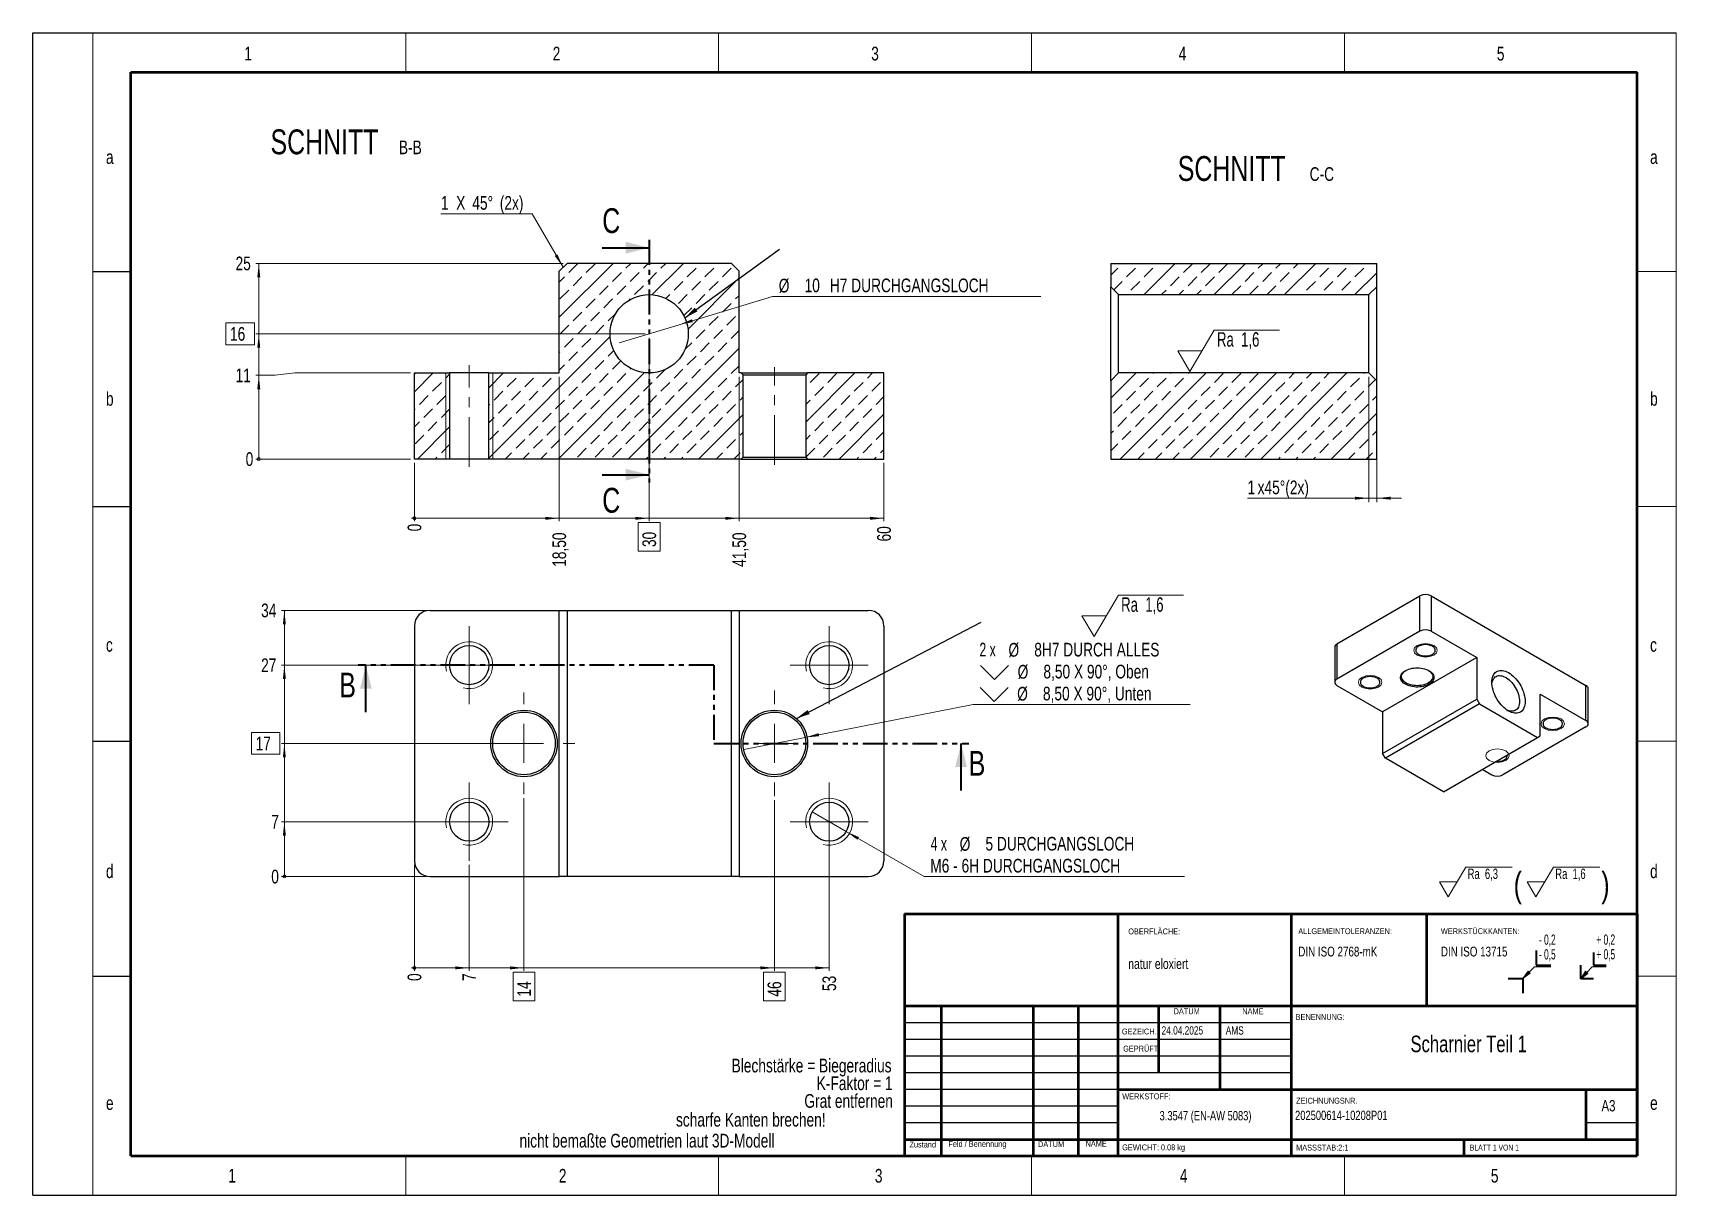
# Model space of a CAD drawing. Header units: millimetres. Extents: x 0 to 420, y 0 to 297.
import ezdxf

# ---------------------------------------------------------------- set-up
doc = ezdxf.new("R2010")
doc.units = ezdxf.units.MM
doc.header["$PDSIZE"] = -1
doc.linetypes.add('CENTERX2', pattern=[20.32, 12.7, -2.54, 2.54, -2.54])
doc.linetypes.add('PHANTOM', pattern=[12.7, 6.35, -1.27, 1.27, -1.27, 1.27, -1.27])
doc.styles.add('SLDTEXTSTYLE0', font='TXT', dxfattribs={"width": 0.605})
doc.styles.add('SLDTEXTSTYLE1', font='TXT', dxfattribs={"width": 0.678571})
doc.styles.add('SLDTEXTSTYLE2', font='TXT', dxfattribs={"width": 0.75})
doc.styles.add('SLDTEXTSTYLE3', font='TXT', dxfattribs={"width": 0.692308})
doc.styles.add('SLDTEXTSTYLE4', font='TXT', dxfattribs={"width": 0.666667})
doc.dimstyles.new('SLDDIMSTYLE0', dxfattribs={"dimtxt": 3.5, "dimasz": 0.254, "dimexe": 0, "dimexo": 0.0625, "dimgap": 0.875, "dimtad": 0, "dimtih": 1, "dimtoh": 1, "dimdec": 0, "dimlfac": 0.5, "dimrnd": 1e-09, "dimdsep": 46, "dimtxsty": 'SLDTEXTSTYLE2', "dimblk1": 'ORIGIN', "dimblk2": 'ORIGIN', "dimsah": 1, "dimcen": 0.09, "dimadec": 0, "dimazin": 2, "dimtfac": 1, "dimtdec": 3, "dimtofl": 0, "dimtmove": 0, "dimatfit": 3, "dimldrblk": 'ORIGIN', "dimfxl": 1, "dimfrac": 2, "dimtolj": 1, "dimtzin": 12, "dimarcsym": 0})
doc.dimstyles.new('SLDDIMSTYLE1', dxfattribs={"dimtxt": 3.5, "dimasz": 3.556, "dimexe": 0, "dimexo": 0.0625, "dimgap": 0.875, "dimtad": 0, "dimtih": 1, "dimtoh": 1, "dimlfac": 0.5, "dimrnd": 1e-09, "dimzin": 12, "dimdsep": 46, "dimtxsty": 'SLDTEXTSTYLE2', "dimsah": 1, "dimcen": 0.09, "dimadec": 0, "dimazin": 3, "dimtfac": 1, "dimtdec": 3, "dimtofl": 0, "dimtmove": 0, "dimatfit": 3, "dimfxl": 1, "dimfrac": 2, "dimtolj": 1, "dimtzin": 12, "dimarcsym": 0})
doc.dimstyles.new('SLDDIMSTYLE2', dxfattribs={"dimtxt": 3.5, "dimasz": 3.556, "dimexe": 0, "dimexo": 0.0625, "dimgap": -0.875, "dimtad": 0, "dimtih": 1, "dimtoh": 1, "dimlfac": 0.5, "dimrnd": 1e-09, "dimzin": 12, "dimdsep": 46, "dimtxsty": 'SLDTEXTSTYLE2', "dimsah": 1, "dimcen": 0.09, "dimadec": 0, "dimazin": 3, "dimtfac": 1, "dimtdec": 3, "dimtofl": 0, "dimtmove": 0, "dimatfit": 3, "dimfxl": 1, "dimfrac": 2, "dimtolj": 1, "dimarcsym": 0})
doc.dimstyles.new('SLDDIMSTYLE3', dxfattribs={"dimtxt": 3.5, "dimasz": 3.556, "dimexe": 0, "dimexo": 0.0625, "dimgap": 0.875, "dimtad": 0, "dimtih": 1, "dimtoh": 1, "dimdec": 6, "dimlfac": 0.5, "dimrnd": 1e-09, "dimzin": 12, "dimdsep": 46, "dimtxsty": 'SLDTEXTSTYLE2', "dimblk1": 'NONE', "dimsah": 1, "dimcen": 0, "dimadec": 0, "dimazin": 3, "dimtfac": 1, "dimtdec": 3, "dimtmove": 0, "dimatfit": 3, "dimldrblk": 'NONE', "dimfxl": 1, "dimfrac": 2, "dimtolj": 1, "dimtzin": 12, "dimarcsym": 0})
doc.dimstyles.new('SLDDIMSTYLE5', dxfattribs={"dimtxt": 0.18, "dimasz": 3.556, "dimexe": 0, "dimexo": 0.0625, "dimgap": 0, "dimtad": 0, "dimtih": 1, "dimtoh": 1, "dimdec": 0, "dimrnd": 1e-09, "dimzin": 0, "dimdsep": 46, "dimtxsty": 'Standard', "dimsah": 1, "dimcen": 0.09, "dimadec": 0, "dimazin": 0, "dimtfac": 3.556, "dimtdec": 0, "dimtofl": 0, "dimtmove": 0, "dimatfit": 3, "dimfxl": 1, "dimfrac": 2, "dimtolj": 1, "dimtzin": 0, "dimarcsym": 0})
doc.dimstyles.new('SLDDIMSTYLE6', dxfattribs={"dimtxt": 3.5, "dimasz": 3.556, "dimexe": 0, "dimexo": 0.0625, "dimgap": 0.875, "dimtad": 0, "dimtih": 1, "dimtoh": 1, "dimdec": 6, "dimlfac": 0.5, "dimrnd": 1e-09, "dimzin": 12, "dimdsep": 46, "dimtxsty": 'SLDTEXTSTYLE2', "dimblk1": 'NONE', "dimsah": 1, "dimcen": 0, "dimadec": 0, "dimazin": 3, "dimtfac": 1, "dimtdec": 3, "dimtmove": 0, "dimatfit": 3, "dimldrblk": 'NONE', "dimfxl": 1, "dimfrac": 2, "dimtolj": 1, "dimarcsym": 0})
doc.dimstyles.new('SLDDIMSTYLE7', dxfattribs={"dimtxt": 3.5, "dimasz": 3.556, "dimexe": 0, "dimexo": 0.0625, "dimgap": 0.875, "dimtad": 1, "dimlfac": 0.5, "dimrnd": 1e-09, "dimzin": 12, "dimdsep": 46, "dimtxsty": 'SLDTEXTSTYLE2', "dimsah": 1, "dimcen": 0.09, "dimadec": 0, "dimazin": 3, "dimtfac": 1, "dimtdec": 3, "dimtmove": 0, "dimatfit": 0, "dimfxl": 1, "dimfrac": 2, "dimtolj": 1, "dimtzin": 12, "dimarcsym": 0})
pattern_1 = [(45, (0, 0), (-8.98026, 8.98026), []), (45, (4.49, 0), (-8.98026, 8.98026), [3.175, -1.5875]), (45, (8.98, 0), (-8.98026, 8.98026), [3.175, -1.5875]), (45, (13.47, 0), (-8.98026, 8.98026), [3.175, -1.5875])]

msp = doc.modelspace()

# ---------------------------------------------------------------- texts
at = {"color": 7, "linetype": 'Continuous', "lineweight": 0}
for s, insert, char_height, attachment_point, style in [('1', (54.0453823, 293.4361381), 3.5, 1, 'SLDTEXTSTYLE2'), ('2', (132.859206, 293.4361381), 3.5, 1, 'SLDTEXTSTYLE2'), ('3', (214.2560347, 293.4361381), 3.5, 1, 'SLDTEXTSTYLE2'), ('4', (292.8362889, 293.4361381), 3.5, 1, 'SLDTEXTSTYLE2'), ('5', (374.1454649, 293.4361381), 3.5, 1, 'SLDTEXTSTYLE2'), ('a', (18.6785884, 267.0172048), 3.5, 1, 'SLDTEXTSTYLE2'), ('a', (413.3153719, 267.0172048), 3.5, 1, 'SLDTEXTSTYLE2'), ('b', (18.6785884, 205.2312638), 3.5, 1, 'SLDTEXTSTYLE2'), ('b', (413.3153719, 205.2312638), 3.5, 1, 'SLDTEXTSTYLE2'), ('c', (18.6785884, 142.3738903), 3.5, 1, 'SLDTEXTSTYLE2'), ('c', (413.3153719, 142.3738903), 3.5, 1, 'SLDTEXTSTYLE2'), ('d', (18.6785884, 84.5165351), 3.5, 1, 'SLDTEXTSTYLE2'), ('d', (413.3153719, 84.5165351), 3.5, 1, 'SLDTEXTSTYLE2'), ('OBERFLÄCHE:', (279.9513713, 68.1512909), 1.5, 1, 'SLDTEXTSTYLE2'), ('natur eloxiert', (279.9513713, 60.4462755), 2.645833333, 1, 'SLDTEXTSTYLE2'), ('DATUM', (291.5358669, 47.7575901), 1.5, 1, 'SLDTEXTSTYLE2'), ('NAME', (309.084155, 47.7575901), 1.5, 1, 'SLDTEXTSTYLE2'), ('BENENNUNG:', (322.7314083, 46.3020143), 1.5, 1, 'SLDTEXTSTYLE2'), ('GEZEICH.', (278.3162657, 42.5841959), 1.5, 1, 'SLDTEXTSTYLE2'), ('24.04.2025', (288.472059, 43.172547), 2.11666667, 1, 'SLDTEXTSTYLE2'), ('AMS', (304.8684751, 43.1600374), 2.11666667, 1, 'SLDTEXTSTYLE2'), ('GEPRÜFT', (278.6397553, 38.1992126), 1.5, 1, 'SLDTEXTSTYLE2'), ('Scharnier Teil 1', (366.9495879, 40.7795213), 4.233333333, 2, 'SLDTEXTSTYLE2'), ('WERKSTOFF:', (278.4210837, 26.0097363), 1.5, 1, 'SLDTEXTSTYLE2'), ('e', (18.6785884, 25.3073576), 3.5, 1, 'SLDTEXTSTYLE2'), ('scharfe Kanten brechen!', (164.3659534, 21.036044), 3.5, 1, 'SLDTEXTSTYLE2'), ('3.3547 (EN-AW 5083)', (299.7003772, 21.5092459), 2.38125, 2, 'SLDTEXTSTYLE2'), ('202500614-10208P01', (322.588445, 21.5979429), 2.38125, 1, 'SLDTEXTSTYLE2'), ('ZEICHNUNGSNR.', (322.8491875, 24.8923179), 1.5, 1, 'SLDTEXTSTYLE2'), ('A3', (400.8962062, 24.3241246), 2.91041667, 1, 'SLDTEXTSTYLE2'), ('e', (413.3153719, 25.3073576), 3.5, 1, 'SLDTEXTSTYLE2'), ('nicht bemaßte Geometrien laut 3D-Modell', (124.3735985, 15.6925872), 3.5, 1, 'SLDTEXTSTYLE2'), ('Zustand', (224.0352772, 13.6972558), 1.5, 1, 'SLDTEXTSTYLE2'), ('Feld / Benennung', (233.9723748, 13.8463019), 1.5, 1, 'SLDTEXTSTYLE2'), ('DATUM', (256.8849949, 13.8089686), 1.5, 1, 'SLDTEXTSTYLE2'), ('NAME', (269.0348238, 13.9374569), 1.5, 1, 'SLDTEXTSTYLE2'), ('GEWICHT: 0.08 kg', (278.3930325, 12.972992), 1.4986, 1, 'SLDTEXTSTYLE2'), ('MASSSTAB:2:1', (322.8491875, 12.9237673), 1.5, 1, 'SLDTEXTSTYLE2'), ('BLATT 1 VON 1', (367.2535158, 12.9237673), 1.5, 1, 'SLDTEXTSTYLE3'), ('1', (49.9255953, 6.7220826), 3.5, 1, 'SLDTEXTSTYLE2'), ('2', (134.4227104, 6.7220826), 3.5, 1, 'SLDTEXTSTYLE2'), ('3', (215.1942891, 6.7220826), 3.5, 1, 'SLDTEXTSTYLE2'), ('4', (293.1413441, 6.7220826), 3.5, 1, 'SLDTEXTSTYLE2'), ('5', (372.6266858, 6.7220826), 3.5, 1, 'SLDTEXTSTYLE2')]:
    msp.add_mtext(s, dxfattribs=dict(at, insert=insert, char_height=char_height, attachment_point=attachment_point, style=style))
at = {"color": 7, "linetype": 'Continuous', "char_height": 6.35, "attachment_point": 1, "style": 'SLDTEXTSTYLE2'}
for s, insert in [('C', (145.517004, 252.1871565)), ('C', (145.517004, 180.742088)), ('B', (78.314299, 133.5231412)), ('B', (239.1772133, 113.5231412))]:
    msp.add_mtext(s, dxfattribs=dict(at, insert=insert))

# ---------------------------------------------------------------- blocks, each defined once
blk = doc.blocks.new('SW_NOTE_0')
at = {"color": 0, "linetype": 'Continuous', "lineweight": 0, "insert": (0, 4.51), "char_height": 3.5, "attachment_point": 1, "style": 'SLDTEXTSTYLE0'}
blk.add_mtext('+ 0,5', dxfattribs=at)
blk = doc.blocks.new('SW_NOTE_0_1')
at = {"color": 0, "linetype": 'Continuous', "lineweight": 0, "insert": (0, 4.51), "char_height": 3.5, "attachment_point": 1, "style": 'SLDTEXTSTYLE0'}
blk.add_mtext('+ 0,2', dxfattribs=at)
blk = doc.blocks.new('SW_NOTE_0_2')
at = {"color": 0, "linetype": 'Continuous', "lineweight": 0, "insert": (0, 4.51), "char_height": 3.5, "attachment_point": 1, "style": 'SLDTEXTSTYLE0'}
blk.add_mtext('- 0,2', dxfattribs=at)
blk = doc.blocks.new('SW_NOTE_0_3')
at = {"color": 0, "linetype": 'Continuous', "lineweight": 0, "insert": (0, 4.51), "char_height": 3.5, "attachment_point": 1, "style": 'SLDTEXTSTYLE0'}
blk.add_mtext('- 0,5', dxfattribs=at)
blk = doc.blocks.new('Block3')
at = {"linetype": 'Continuous'}
for points in [[(735.45, 277.8), (737.92, 279.57), (737.22, 280.27)], [(755.16, 277.71), (757.62, 279.47), (756.78, 280.26)]]:
    blk.add_hatch(color=7, dxfattribs=at).paths.add_polyline_path(points, flags=0)
at = {"color": 7, "linetype": 'Continuous', "lineweight": 35}
for p, q in [((739.95, 287.3), (739.95, 282.3)), ((759.52, 286.66), (759.52, 282.3)), ((739.95, 282.3), (744.95, 282.3)), ((755.16, 277.71), (755.16, 282.3)), ((759.52, 282.3), (763.89, 282.3)), ((730.45, 277.8), (735.45, 277.8)), ((735.45, 277.8), (735.45, 272.8)), ((759.52, 277.71), (755.16, 277.71))]:
    blk.add_line(p, q, dxfattribs=at)
at = {"color": 7, "linetype": 'Continuous', "lineweight": 18}
for p, q in [((735.45, 277.8), (739.45, 281.8)), ((735.45, 277.8), (737.22, 280.27)), ((737.22, 280.27), (737.92, 279.57)), ((739.45, 281.8), (744.95, 281.8)), ((755.16, 277.71), (759.02, 281.8)), ((755.16, 277.71), (756.78, 280.26)), ((756.78, 280.26), (757.62, 279.47)), ((759.02, 281.8), (763.89, 281.8)), ((735.45, 277.8), (737.92, 279.57)), ((755.16, 277.71), (757.62, 279.47))]:
    blk.add_line(p, q, dxfattribs=at)
at = {"color": 7, "linetype": 'Continuous', "lineweight": 0}
for p in [(737.57, 279.92), (757.2, 279.87)]:
    blk.add_point(p, dxfattribs=at)
for name, p in [('SW_NOTE_0_2', (740.95, 288.28)), ('SW_NOTE_0_1', (760.52, 288.3)), ('SW_NOTE_0_3', (740.95, 283.28)), ('SW_NOTE_0', (760.52, 283.3))]:
    blk.add_blockref(name, p, dxfattribs=at)
blk = doc.blocks.new('SW_NOTE_0_4')
at = {"color": 0, "linetype": 'Continuous', "lineweight": 0}
for p, q in [((-4.95, -3.78), (-0.49, 3.78)), ((-0.49, 3.78), (11.37, 3.78)), ((17.46, -3.78), (21.92, 3.78)), ((21.92, 3.78), (33.78, 3.78)), ((-4.95, -3.78), (-7.18, 0)), ((-2.72, 0), (-7.18, 0)), ((17.46, -3.78), (15.23, 0)), ((19.69, 0), (15.23, 0))]:
    blk.add_line(p, q, dxfattribs=at)
at = {"color": 0, "linetype": 'Continuous', "lineweight": 0, "attachment_point": 1}
for s, insert, char_height, style in [('Ra  6,3', (0, 3.41), 2.646, 'SLDTEXTSTYLE1'), ('(', (11.75, 2.54), 6.35, 'SLDTEXTSTYLE2'), ('Ra  1,6', (22.41, 3.41), 2.646, 'SLDTEXTSTYLE1'), (')', (34.15, 2.54), 6.35, 'SLDTEXTSTYLE2')]:
    blk.add_mtext(s, dxfattribs=dict(at, insert=insert, char_height=char_height, style=style))
blk = doc.blocks.new('SW_NOTE_0_5')
at = {"color": 0, "linetype": 'Continuous', "lineweight": 0, "attachment_point": 1, "style": 'SLDTEXTSTYLE2'}
for s, insert, char_height in [('ALLGEMEINTOLERANZEN:', (0, 1.93), 1.5), ('DIN ISO 2768-mK', (0, -2.78), 2.5)]:
    blk.add_mtext(s, dxfattribs=dict(at, insert=insert, char_height=char_height))
blk = doc.blocks.new('SW_NOTE_0_6')
at = {"color": 0, "linetype": 'Continuous', "lineweight": 0, "attachment_point": 1, "style": 'SLDTEXTSTYLE2'}
for s, insert, char_height in [('WERKSTÜCKKANTEN:', (0, 1.93), 1.5), ('DIN ISO 13715', (0, -2.78), 2.5)]:
    blk.add_mtext(s, dxfattribs=dict(at, insert=insert, char_height=char_height))
blk = doc.blocks.new('SW_NOTE_0_7')
at = {"color": 0, "linetype": 'Continuous', "lineweight": 0, "char_height": 3.5, "attachment_point": 3, "style": 'SLDTEXTSTYLE2'}
for s, insert in [('Blechstärke = Biegeradius', (56.77, 4.51)), ('K-Faktor = 1', (57.05, -0.01)), ('Grat entfernen', (57.12, -4.54))]:
    blk.add_mtext(s, dxfattribs=dict(at, insert=insert))
blk = doc.blocks.new('SW_SFSYMBOL_0')
at = {"color": 0, "linetype": 'Continuous', "lineweight": 0}
for p, q in [((-6.93, -5.29), (-0.68, 5.29)), ((-0.68, 5.29), (15.94, 5.29)), ((-6.93, -5.29), (-10.05, 0)), ((-3.81, 0), (-10.05, 0))]:
    blk.add_line(p, q, dxfattribs=at)
at = {"color": 0, "linetype": 'Continuous', "lineweight": 0, "insert": (0, 4.77), "char_height": 3.704, "attachment_point": 1, "style": 'SLDTEXTSTYLE1'}
blk.add_mtext('Ra  1,6', dxfattribs=at)
blk = doc.blocks.new('SW_SFSYMBOL_1')
at = {"color": 0, "linetype": 'Continuous', "lineweight": 0}
for p, q in [((-6.93, -5.29), (-0.68, 5.29)), ((-0.68, 5.29), (15.94, 5.29)), ((-6.93, -5.29), (-10.05, 0)), ((-3.81, 0), (-10.05, 0))]:
    blk.add_line(p, q, dxfattribs=at)
at = {"color": 0, "linetype": 'Continuous', "lineweight": 0, "insert": (0, 4.77), "char_height": 3.704, "attachment_point": 1, "style": 'SLDTEXTSTYLE1'}
blk.add_mtext('Ra  1,6', dxfattribs=at)
blk = doc.blocks.new('_Origin')
at = {"color": 0, "linetype": 'ByBlock', "lineweight": -2}
blk.add_line((0, 0), (-1, 0), dxfattribs=at)
blk.add_circle((0, 0), 0.5, dxfattribs=at)
blk = doc.blocks.new('_D')
at = {"color": 7, "linetype": 'Continuous', "lineweight": 0}
blk.add_line((97.52, 84.44), (97.52, 57.33), dxfattribs=at)
at = {"color": 7, "linetype": 'Continuous', "lineweight": 18, "xscale": 0.762, "yscale": 0.762}
blk.add_blockref('_Origin', (97.52, 58.09), dxfattribs=at)
at = {"color": 7, "linetype": 'Continuous', "lineweight": 18, "insert": (95.78, 54.74), "char_height": 3.5, "attachment_point": 1, "rotation": 90, "style": 'SLDTEXTSTYLE2'}
blk.add_mtext('0', dxfattribs=at)
blk = doc.blocks.new('_D_1')
at = {"color": 7, "linetype": 'Continuous', "lineweight": 0}
for p, q in [((111.52, 84.44), (111.52, 57.33)), ((97.52, 58.09), (111.52, 58.09))]:
    blk.add_line(p, q, dxfattribs=at)
at = {"color": 7, "linetype": 'Continuous', "lineweight": 18}
blk.add_solid([(111.52, 58.09), (107.96, 58.47), (107.96, 57.71)], dxfattribs=at)
at = {"color": 7, "linetype": 'Continuous', "lineweight": 18, "insert": (109.78, 54.74), "char_height": 3.5, "attachment_point": 1, "rotation": 90, "style": 'SLDTEXTSTYLE2'}
blk.add_mtext('7', dxfattribs=at)
blk = doc.blocks.new('_D_2')
at = {"color": 7, "linetype": 'Continuous', "lineweight": 0}
for p, q in [((125.52, 101.44), (125.52, 57.33)), ((111.52, 58.09), (125.52, 58.09)), ((122.74, 49.67), (122.74, 56.97)), ((122.74, 56.97), (128.3, 56.97)), ((128.3, 56.97), (128.3, 49.67)), ((128.3, 49.67), (122.74, 49.67))]:
    blk.add_line(p, q, dxfattribs=at)
at = {"color": 7, "linetype": 'Continuous', "lineweight": 18}
blk.add_solid([(125.52, 58.09), (121.96, 58.47), (121.96, 57.71)], dxfattribs=at)
at = {"color": 7, "linetype": 'Continuous', "lineweight": 18, "insert": (123.78, 50.73), "char_height": 3.5, "attachment_point": 1, "rotation": 90, "style": 'SLDTEXTSTYLE2'}
blk.add_mtext('14', dxfattribs=at)
blk = doc.blocks.new('_D_3')
at = {"color": 7, "linetype": 'Continuous', "lineweight": 0}
for p, q in [((189.52, 100.94), (189.52, 57.33)), ((125.52, 58.09), (189.52, 58.09)), ((186.74, 49.67), (186.74, 56.97)), ((186.74, 56.97), (192.3, 56.97)), ((192.3, 56.97), (192.3, 49.67)), ((192.3, 49.67), (186.74, 49.67))]:
    blk.add_line(p, q, dxfattribs=at)
at = {"color": 7, "linetype": 'Continuous', "lineweight": 18}
blk.add_solid([(189.52, 58.09), (185.96, 58.47), (185.96, 57.71)], dxfattribs=at)
at = {"color": 7, "linetype": 'Continuous', "lineweight": 18, "insert": (187.78, 50.73), "char_height": 3.5, "attachment_point": 1, "rotation": 90, "style": 'SLDTEXTSTYLE2'}
blk.add_mtext('46', dxfattribs=at)
blk = doc.blocks.new('_D_4')
at = {"color": 7, "linetype": 'Continuous', "lineweight": 0}
for p, q in [((203.52, 94.44), (203.52, 57.33)), ((189.52, 58.09), (203.52, 58.09))]:
    blk.add_line(p, q, dxfattribs=at)
at = {"color": 7, "linetype": 'Continuous', "lineweight": 18}
blk.add_solid([(203.52, 58.09), (199.96, 58.47), (199.96, 57.71)], dxfattribs=at)
at = {"color": 7, "linetype": 'Continuous', "lineweight": 18, "insert": (201.78, 52.16), "char_height": 3.5, "attachment_point": 1, "rotation": 90, "style": 'SLDTEXTSTYLE2'}
blk.add_mtext('53', dxfattribs=at)
blk = doc.blocks.new('_D_5')
at = {"color": 7, "linetype": 'Continuous', "lineweight": 0}
blk.add_line((100.52, 81.44), (63.52, 81.44), dxfattribs=at)
at = {"color": 7, "linetype": 'Continuous', "lineweight": 18, "xscale": 0.762, "yscale": 0.762}
blk.add_blockref('_Origin', (64.28, 81.44), dxfattribs=at)
at = {"color": 7, "linetype": 'Continuous', "lineweight": 18, "insert": (60.93, 83.17), "char_height": 3.5, "attachment_point": 1, "style": 'SLDTEXTSTYLE2'}
blk.add_mtext('0', dxfattribs=at)
blk = doc.blocks.new('_D_6')
at = {"color": 7, "linetype": 'Continuous', "lineweight": 0}
for p, q in [((110.52, 95.44), (63.52, 95.44)), ((64.28, 81.44), (64.28, 95.44))]:
    blk.add_line(p, q, dxfattribs=at)
at = {"color": 7, "linetype": 'Continuous', "lineweight": 18}
blk.add_solid([(64.28, 95.44), (63.9, 91.88), (64.66, 91.88)], dxfattribs=at)
at = {"color": 7, "linetype": 'Continuous', "lineweight": 18, "insert": (60.93, 97.17), "char_height": 3.5, "attachment_point": 1, "style": 'SLDTEXTSTYLE2'}
blk.add_mtext('7', dxfattribs=at)
blk = doc.blocks.new('_D_7')
at = {"color": 7, "linetype": 'Continuous', "lineweight": 0}
for p, q in [((55.86, 112.66), (55.86, 118.21)), ((55.86, 118.21), (63.16, 118.21)), ((63.16, 118.21), (63.16, 112.66)), ((124.52, 115.44), (63.52, 115.44)), ((64.28, 95.44), (64.28, 115.44)), ((63.16, 112.66), (55.86, 112.66))]:
    blk.add_line(p, q, dxfattribs=at)
at = {"color": 7, "linetype": 'Continuous', "lineweight": 18}
blk.add_solid([(64.28, 115.44), (63.9, 111.88), (64.66, 111.88)], dxfattribs=at)
at = {"color": 7, "linetype": 'Continuous', "lineweight": 18, "insert": (56.92, 117.17), "char_height": 3.5, "attachment_point": 1, "style": 'SLDTEXTSTYLE2'}
blk.add_mtext('17', dxfattribs=at)
blk = doc.blocks.new('_D_8')
at = {"color": 7, "linetype": 'Continuous', "lineweight": 0}
for p, q in [((110.52, 135.44), (63.52, 135.44)), ((64.28, 115.44), (64.28, 135.44))]:
    blk.add_line(p, q, dxfattribs=at)
at = {"color": 7, "linetype": 'Continuous', "lineweight": 18}
blk.add_solid([(64.28, 135.44), (63.9, 131.88), (64.66, 131.88)], dxfattribs=at)
at = {"color": 7, "linetype": 'Continuous', "lineweight": 18, "insert": (58.34, 137.17), "char_height": 3.5, "attachment_point": 1, "style": 'SLDTEXTSTYLE2'}
blk.add_mtext('27', dxfattribs=at)
blk = doc.blocks.new('_D_9')
at = {"color": 7, "linetype": 'Continuous', "lineweight": 0}
for p, q in [((100.52, 149.44), (63.52, 149.44)), ((64.28, 135.44), (64.28, 149.44))]:
    blk.add_line(p, q, dxfattribs=at)
at = {"color": 7, "linetype": 'Continuous', "lineweight": 18}
blk.add_solid([(64.28, 149.44), (63.9, 145.88), (64.66, 145.88)], dxfattribs=at)
at = {"color": 7, "linetype": 'Continuous', "lineweight": 18, "insert": (58.34, 151.17), "char_height": 3.5, "attachment_point": 1, "style": 'SLDTEXTSTYLE2'}
blk.add_mtext('34', dxfattribs=at)
blk = doc.blocks.new('_D_10')
at = {"color": 7, "linetype": 'Continuous', "lineweight": 0}
for p, q in [((199.19, 97.94), (207.85, 92.94)), ((207.85, 92.94), (227.77, 81.44)), ((227.77, 81.44), (294.33, 81.44))]:
    blk.add_line(p, q, dxfattribs=at)
at = {"color": 7, "linetype": 'Continuous', "lineweight": 18}
blk.add_solid([(207.85, 92.94), (210.74, 90.83), (211.12, 91.49)], dxfattribs=at)
at = {"color": 7, "linetype": 'Continuous', "lineweight": 18, "char_height": 3.5, "attachment_point": 1}
for s, insert, style in [('4 x', (229.46, 91.56), 'SLDTEXTSTYLE4'), ('%%c', (236.87, 91.5), 'SLDTEXTSTYLE2'), ('5 DURCHGANGSLOCH', (243.46, 91.56), 'SLDTEXTSTYLE2'), ('M6 - 6H DURCHGANGSLOCH', (229.35, 85.95), 'SLDTEXTSTYLE2')]:
    blk.add_mtext(s, dxfattribs=dict(at, insert=insert, style=style))
blk = doc.blocks.new('_None')
blk = doc.blocks.new('SW_SYMBOL_HOLE_SINK')
at = {"color": 0, "linetype": 'Continuous', "lineweight": 18}
for p, q in [((0, 875), (800, 75)), ((800, 75), (1600, 875))]:
    blk.add_line(p, q, dxfattribs=at)
blk = doc.blocks.new('_D_11')
at = {"color": 7, "linetype": 'Continuous', "lineweight": 0}
for p, q in [((197.37, 116.97), (240.34, 125.37)), ((240.34, 125.37), (295.78, 125.37)), ((181.67, 113.9), (197.37, 116.97))]:
    blk.add_line(p, q, dxfattribs=at)
at = {"color": 7, "linetype": 'Continuous', "lineweight": 18}
blk.add_solid([(197.37, 116.97), (200.93, 117.28), (200.79, 118.03)], dxfattribs=at)
at = {"color": 7, "linetype": 'Continuous', "lineweight": 18, "xscale": 0.0044707031, "yscale": 0.0044707031, "zscale": 0.0044707031}
for p in [(242.23, 131.46), (242.11, 125.85)]:
    blk.add_blockref('SW_SYMBOL_HOLE_SINK', p, dxfattribs=at)
at = {"color": 7, "linetype": 'Continuous', "lineweight": 18, "char_height": 3.5, "attachment_point": 1}
for s, insert, style in [('2 x', (241.92, 141.15), 'SLDTEXTSTYLE4'), ('%%c', (249.34, 141.1), 'SLDTEXTSTYLE2'), ('8H7 DURCH ALLES', (255.93, 141.15), 'SLDTEXTSTYLE2'), ('%%c', (251.68, 135.49), 'SLDTEXTSTYLE2'), ('8,50 X 90°, Oben', (258.27, 135.54), 'SLDTEXTSTYLE2'), ('%%c', (251.56, 129.88), 'SLDTEXTSTYLE2'), ('8,50 X 90°, Unten', (258.15, 129.93), 'SLDTEXTSTYLE2')]:
    blk.add_mtext(s, dxfattribs=dict(at, insert=insert, style=style))
blk = doc.blocks.new('SW_CENTERMARKSYMBOL_0')
at = {"color": 0, "linetype": 'Continuous', "lineweight": 18}
for p, q in [((0, 5), (0, 10)), ((0, 0), (0, 5)), ((-5, 0), (-10, 0)), ((0, 0), (-5, 0)), ((0, 0), (0, -5)), ((0, 0), (5, 0)), ((5, 0), (10, 0)), ((0, -5), (0, -10))]:
    blk.add_line(p, q, dxfattribs=at)
blk = doc.blocks.new('SW_CENTERMARKSYMBOL_1')
at = {"color": 0, "linetype": 'Continuous', "lineweight": 18}
for p, q in [((0, 5), (0, 10)), ((0, 0), (0, 5)), ((-5, 0), (-10, 0)), ((0, 0), (-5, 0)), ((0, 0), (0, -5)), ((0, 0), (5, 0)), ((5, 0), (10, 0)), ((0, -5), (0, -10))]:
    blk.add_line(p, q, dxfattribs=at)
blk = doc.blocks.new('SW_CENTERMARKSYMBOL_2')
at = {"color": 0, "linetype": 'Continuous', "lineweight": 18}
for p, q in [((0, 5), (0, 10)), ((0, 0), (0, 5)), ((-5, 0), (-10, 0)), ((0, 0), (-5, 0)), ((0, 0), (0, -5)), ((0, 0), (5, 0)), ((5, 0), (10, 0)), ((0, -5), (0, -10))]:
    blk.add_line(p, q, dxfattribs=at)
blk = doc.blocks.new('SW_CENTERMARKSYMBOL_3')
at = {"color": 0, "linetype": 'Continuous', "lineweight": 18}
for p, q in [((0, 5), (0, 10)), ((0, 0), (0, 5)), ((-5, 0), (-10, 0)), ((0, 0), (-5, 0)), ((0, 0), (0, -5)), ((0, 0), (5, 0)), ((5, 0), (10, 0)), ((0, -5), (0, -10))]:
    blk.add_line(p, q, dxfattribs=at)
blk = doc.blocks.new('SW_CENTERMARKSYMBOL_4')
at = {"color": 0, "linetype": 'Continuous', "lineweight": 18}
for p, q in [((0, 10), (0, 13)), ((0, 0), (0, 5)), ((-10, 0), (-13, 0)), ((0, 0), (-5, 0)), ((0, 0), (0, -5)), ((0, 0), (5, 0)), ((10, 0), (13, 0)), ((0, -10), (0, -13))]:
    blk.add_line(p, q, dxfattribs=at)
blk = doc.blocks.new('SW_CENTERMARKSYMBOL_5')
at = {"color": 0, "linetype": 'Continuous', "lineweight": 18}
for p, q in [((0, 10), (0, 13.5)), ((0, 0), (0, 5)), ((-10, 0), (-13.5, 0)), ((0, 0), (-5, 0)), ((0, 0), (0, -5)), ((0, 0), (5, 0)), ((10, 0), (13.5, 0)), ((0, -10), (0, -13.5))]:
    blk.add_line(p, q, dxfattribs=at)
blk = doc.blocks.new('_D_12')
at = {"color": 7, "linetype": 'Continuous', "lineweight": 0}
blk.add_line((96.52, 188.1), (56.97, 188.1), dxfattribs=at)
at = {"color": 7, "linetype": 'Continuous', "lineweight": 18, "xscale": 0.762, "yscale": 0.762}
blk.add_blockref('_Origin', (57.74, 188.1), dxfattribs=at)
at = {"color": 7, "linetype": 'Continuous', "lineweight": 18, "insert": (54.39, 189.83), "char_height": 3.5, "attachment_point": 1, "style": 'SLDTEXTSTYLE2'}
blk.add_mtext('0', dxfattribs=at)
blk = doc.blocks.new('_D_13')
at = {"color": 7, "linetype": 'Continuous', "lineweight": 0}
for p, q in [((61.97, 209.49), (66.97, 210.1)), ((66.97, 210.1), (96.52, 210.1)), ((61.97, 209.49), (56.97, 209.49)), ((57.74, 188.1), (57.74, 209.49))]:
    blk.add_line(p, q, dxfattribs=at)
at = {"color": 7, "linetype": 'Continuous', "lineweight": 18}
blk.add_solid([(57.74, 209.49), (57.36, 205.93), (58.12, 205.93)], dxfattribs=at)
at = {"color": 7, "linetype": 'Continuous', "lineweight": 18, "insert": (51.8, 211.22), "char_height": 3.5, "attachment_point": 1, "style": 'SLDTEXTSTYLE2'}
blk.add_mtext('11', dxfattribs=at)
blk = doc.blocks.new('_D_14')
at = {"color": 7, "linetype": 'Continuous', "lineweight": 0}
for p, q in [((49.31, 217.32), (49.31, 222.88)), ((49.31, 222.88), (56.62, 222.88)), ((56.62, 222.88), (56.62, 217.32)), ((156.52, 220.1), (56.97, 220.1)), ((57.74, 209.49), (57.74, 220.1)), ((56.62, 217.32), (49.31, 217.32))]:
    blk.add_line(p, q, dxfattribs=at)
at = {"color": 7, "linetype": 'Continuous', "lineweight": 18}
blk.add_solid([(57.74, 220.1), (57.36, 216.54), (58.12, 216.54)], dxfattribs=at)
at = {"color": 7, "linetype": 'Continuous', "lineweight": 18, "insert": (50.38, 221.83), "char_height": 3.5, "attachment_point": 1, "style": 'SLDTEXTSTYLE2'}
blk.add_mtext('16', dxfattribs=at)
blk = doc.blocks.new('_D_15')
at = {"color": 7, "linetype": 'Continuous', "lineweight": 0}
for p, q in [((135.52, 238.1), (56.97, 238.1)), ((57.74, 220.1), (57.74, 238.1))]:
    blk.add_line(p, q, dxfattribs=at)
at = {"color": 7, "linetype": 'Continuous', "lineweight": 18}
blk.add_solid([(57.74, 238.1), (57.36, 234.54), (58.12, 234.54)], dxfattribs=at)
at = {"color": 7, "linetype": 'Continuous', "lineweight": 18, "insert": (51.8, 239.83), "char_height": 3.5, "attachment_point": 1, "style": 'SLDTEXTSTYLE2'}
blk.add_mtext('25', dxfattribs=at)
blk = doc.blocks.new('_D_16')
at = {"color": 7, "linetype": 'Continuous', "lineweight": 0}
blk.add_line((97.52, 187.1), (97.52, 172.2), dxfattribs=at)
at = {"color": 7, "linetype": 'Continuous', "lineweight": 18, "xscale": 0.762, "yscale": 0.762}
blk.add_blockref('_Origin', (97.52, 172.96), dxfattribs=at)
at = {"color": 7, "linetype": 'Continuous', "lineweight": 18, "insert": (95.78, 169.62), "char_height": 3.5, "attachment_point": 1, "rotation": 90, "style": 'SLDTEXTSTYLE2'}
blk.add_mtext('0', dxfattribs=at)
blk = doc.blocks.new('_D_17')
at = {"color": 7, "linetype": 'Continuous', "lineweight": 0}
for p, q in [((134.52, 209.1), (134.52, 172.2)), ((97.52, 172.96), (134.52, 172.96))]:
    blk.add_line(p, q, dxfattribs=at)
at = {"color": 7, "linetype": 'Continuous', "lineweight": 18}
blk.add_solid([(134.52, 172.96), (130.96, 173.34), (130.96, 172.58)], dxfattribs=at)
at = {"color": 7, "linetype": 'Continuous', "lineweight": 18, "insert": (132.78, 160.56), "char_height": 3.5, "attachment_point": 1, "rotation": 90, "style": 'SLDTEXTSTYLE2'}
blk.add_mtext('18,50', dxfattribs=at)
blk = doc.blocks.new('_D_18')
at = {"color": 7, "linetype": 'Continuous', "lineweight": 0}
for p, q in [((157.52, 219.1), (157.52, 172.2)), ((134.52, 172.96), (157.52, 172.96)), ((154.74, 164.54), (154.74, 171.85)), ((154.74, 171.85), (160.3, 171.85)), ((160.3, 171.85), (160.3, 164.54)), ((160.3, 164.54), (154.74, 164.54))]:
    blk.add_line(p, q, dxfattribs=at)
at = {"color": 7, "linetype": 'Continuous', "lineweight": 18}
blk.add_solid([(157.52, 172.96), (153.96, 173.34), (153.96, 172.58)], dxfattribs=at)
at = {"color": 7, "linetype": 'Continuous', "lineweight": 18, "insert": (155.78, 165.61), "char_height": 3.5, "attachment_point": 1, "rotation": 90, "style": 'SLDTEXTSTYLE2'}
blk.add_mtext('30', dxfattribs=at)
blk = doc.blocks.new('_D_19')
at = {"color": 7, "linetype": 'Continuous', "lineweight": 0}
for p, q in [((180.52, 209.1), (180.52, 172.2)), ((157.52, 172.96), (180.52, 172.96))]:
    blk.add_line(p, q, dxfattribs=at)
at = {"color": 7, "linetype": 'Continuous', "lineweight": 18}
blk.add_solid([(180.52, 172.96), (176.96, 173.34), (176.96, 172.58)], dxfattribs=at)
at = {"color": 7, "linetype": 'Continuous', "lineweight": 18, "insert": (178.78, 160.56), "char_height": 3.5, "attachment_point": 1, "rotation": 90, "style": 'SLDTEXTSTYLE2'}
blk.add_mtext('41,50', dxfattribs=at)
blk = doc.blocks.new('_D_20')
at = {"color": 7, "linetype": 'Continuous', "lineweight": 0}
for p, q in [((217.52, 187.1), (217.52, 172.2)), ((180.52, 172.96), (217.52, 172.96))]:
    blk.add_line(p, q, dxfattribs=at)
at = {"color": 7, "linetype": 'Continuous', "lineweight": 18}
blk.add_solid([(217.52, 172.96), (213.96, 173.34), (213.96, 172.58)], dxfattribs=at)
at = {"color": 7, "linetype": 'Continuous', "lineweight": 18, "insert": (215.78, 167.03), "char_height": 3.5, "attachment_point": 1, "rotation": 90, "style": 'SLDTEXTSTYLE2'}
blk.add_mtext('60', dxfattribs=at)
blk = doc.blocks.new('_D_21')
at = {"color": 7, "linetype": 'Continuous', "lineweight": 0}
for p, q in [((165.17, 222.42), (189.05, 229.65)), ((189.05, 229.65), (257.63, 229.65)), ((149.86, 217.78), (165.17, 222.42))]:
    blk.add_line(p, q, dxfattribs=at)
at = {"color": 7, "linetype": 'Continuous', "lineweight": 18}
blk.add_solid([(165.17, 222.42), (168.69, 223.09), (168.47, 223.82)], dxfattribs=at)
at = {"color": 7, "linetype": 'Continuous', "lineweight": 18, "char_height": 3.5, "attachment_point": 1, "style": 'SLDTEXTSTYLE2'}
for s, insert in [('%%c', (190.63, 234.16)), ('10', (197.23, 234.22)), ('H7 DURCHGANGSLOCH', (203.69, 234.22))]:
    blk.add_mtext(s, dxfattribs=dict(at, insert=insert))
blk = doc.blocks.new('SW_CHAMFER_DIMENSION_0')
at = {"color": 0, "linetype": 'Continuous', "lineweight": 0}
for p, q in [((23.32, 0), (0, 0)), ((31.23, -13.69), (23.32, 0))]:
    blk.add_line(p, q, dxfattribs=at)
at = {"color": 0, "linetype": 'Continuous', "lineweight": 18}
blk.add_solid([(31.23, -13.69), (29.78, -10.42), (29.12, -10.8)], dxfattribs=at)
at = {"color": 0, "linetype": 'Continuous', "lineweight": 18, "char_height": 3.5, "attachment_point": 1, "style": 'SLDTEXTSTYLE2'}
for s, insert in [('1', (0, 4.51)), ('X', (3.9, 4.51)), ('45°', (8.02, 4.51)), ('(2x)', (15.05, 4.51))]:
    blk.add_mtext(s, dxfattribs=dict(at, insert=insert))
blk = doc.blocks.new('SW_NOTE_0_8')
at = {"color": 0, "linetype": 'Continuous', "lineweight": 0, "attachment_point": 2, "style": 'SLDTEXTSTYLE2'}
for s, insert, char_height in [('SCHNITT', (16.07, 8.19), 6.35), ('B-B', (38.01, 5.35), 3.5)]:
    blk.add_mtext(s, dxfattribs=dict(at, insert=insert, char_height=char_height))
blk = doc.blocks.new('_D_22')
at = {"color": 7, "linetype": 'Continuous', "lineweight": 0}
for p, q in [((341.47, 209.1), (341.47, 177.1)), ((343.47, 207.1), (343.47, 177.1)), ((341.47, 178.1), (310.43, 178.1)), ((341.47, 178.1), (343.47, 178.1)), ((343.47, 178.1), (349.82, 178.1))]:
    blk.add_line(p, q, dxfattribs=at)
at = {"color": 7, "linetype": 'Continuous', "lineweight": 18}
for points in [[(341.47, 178.1), (337.91, 178.48), (337.91, 177.72)], [(343.47, 178.1), (347.02, 177.72), (347.02, 178.48)]]:
    blk.add_solid(points, dxfattribs=at)
at = {"color": 7, "linetype": 'Continuous', "lineweight": 18, "char_height": 3.5, "attachment_point": 1, "style": 'SLDTEXTSTYLE2'}
for s, insert in [('1', (310.43, 182.61)), ('x45°(2x)', (313.02, 182.61))]:
    blk.add_mtext(s, dxfattribs=dict(at, insert=insert))
blk = doc.blocks.new('SW_NOTE_0_9')
at = {"color": 0, "linetype": 'Continuous', "lineweight": 0, "attachment_point": 2, "style": 'SLDTEXTSTYLE2'}
for s, insert, char_height in [('SCHNITT', (16.07, 8.19), 6.35), ('C-C', (39.1, 5.35), 3.5)]:
    blk.add_mtext(s, dxfattribs=dict(at, insert=insert, char_height=char_height))

# ---------------------------------------------------------------- dimensions: what is measured, and where the dimension line sits
at = {"color": 7, "linetype": 'Continuous', "lineweight": 18}
for feature_location, offset, dtype, origin, dimstyle, picture, middle in [((136.517004, 238.1008336), (-79.5420802, 0), 0, (97.517004, 188.1008336), 'SLDDIMSTYLE1', '_D_15', (54.3888125, 238.1008336)), ((157.517004, 220.1008336), (-100.5420802, 0), 0, (97.517004, 188.1008336), 'SLDDIMSTYLE2', '_D_14', (52.9669375, 220.1008336)), ((157.517004, 220.1008336), (0, -47.8991152), 1, (97.517004, 188.1008336), 'SLDDIMSTYLE2', '_D_18', (157.517004, 168.1937321)), ((97.517004, 210.1008336), (-40.5420802, -0.6118125), 0, (97.517004, 188.1008336), 'SLDDIMSTYLE1', '_D_13', (54.3888125, 209.4890211)), ((134.517004, 210.1008336), (0, -37.8991152), 1, (97.517004, 188.1008336), 'SLDDIMSTYLE1', '_D_17', (134.517004, 166.3829681)), ((180.517004, 210.1008336), (0, -37.8991152), 1, (97.517004, 188.1008336), 'SLDDIMSTYLE1', '_D_19', (180.517004, 166.3829681)), ((97.5170039526, 188.1008335778), (-40.5420802144, 0), 0, (97.5170039526, 188.1008335778), 'SLDDIMSTYLE0', '_D_12', (55.6818681415, 188.1008335778)), ((97.5170039526, 188.1008335778), (0, -15.8991152076), 1, (97.5170039526, 188.1008335778), 'SLDDIMSTYLE0', '_D_16', (97.5170039526, 170.9086627735)), ((217.517004, 188.1008336), (0, -15.8991152), 1, (97.517004, 188.1008336), 'SLDDIMSTYLE1', '_D_20', (217.517004, 169.6156072)), ((101.517004, 149.4368183), (-38, 0), 0, (101.517004, 81.4368183), 'SLDDIMSTYLE1', '_D_9', (60.9308928, 149.4368183)), ((111.517004, 135.4368183), (-48, 0), 0, (101.517004, 81.4368183), 'SLDDIMSTYLE1', '_D_8', (60.9308928, 135.4368183)), ((125.517004, 115.4368183), (-62, 0), 0, (101.517004, 81.4368183), 'SLDDIMSTYLE2', '_D_7', (59.5090177, 115.4368183)), ((125.517004, 102.4368183), (0, -45.1089059), 1, (97.517004, 85.4368183), 'SLDDIMSTYLE2', '_D_2', (125.517004, 53.3199261)), ((189.517004, 101.9368183), (0, -44.6089059), 1, (97.517004, 85.4368183), 'SLDDIMSTYLE2', '_D_3', (189.517004, 53.3199261)), ((111.517004, 95.4368183), (-48, 0), 0, (101.517004, 81.4368183), 'SLDDIMSTYLE1', '_D_6', (62.2239484, 95.4368183)), ((203.517004, 95.4368183), (0, -38.1089059), 1, (97.517004, 85.4368183), 'SLDDIMSTYLE1', '_D_4', (203.517004, 54.7418012)), ((97.5170039526, 85.4368182527), (0, -28.1089058984), 1, (97.5170039526, 85.4368182527), 'SLDDIMSTYLE0', '_D', (97.5170039526, 56.0348567575)), ((111.517004, 85.4368183), (0, -28.1089059), 1, (97.517004, 85.4368183), 'SLDDIMSTYLE1', '_D_1', (111.517004, 56.0348568)), ((101.5170039526, 81.4368182527), (-38, 0), 0, (101.5170039526, 81.4368182527), 'SLDDIMSTYLE0', '_D_5', (62.2239483558, 81.4368182527))]:
    dim = msp.add_ordinate_dim(feature_location=feature_location, offset=offset, dtype=dtype, origin=origin, dimstyle=dimstyle, dxfattribs=at)
    dim.commit()
    dim.dimension.update_dxf_attribs({"geometry": picture, "text_midpoint": middle})
for p1, p2, text, dimstyle, picture, middle in [((149.8605931, 217.781486), (165.1734148, 222.4201812), '<> DURCHGANGSLOCH\\P', 'SLDDIMSTYLE6', '_D_21', (224.1348644, 232.4571554)), ((181.665511, 113.902524), (197.3684969, 116.9711125), '2 x <>H7 DURCH ALLES\\P{\\fGDT;w}%%c 8.50 X 90°, Oben\\P{\\fGDT;w}%%c 8.50 X 90°, Unten', 'SLDDIMSTYLE3', '_D_11', (268.8533004, 133.7820848)), ((199.1868769, 97.9368183), (207.847131, 92.9368183), '4 x <> DURCHGANGSLOCH\\PM6 - 6H DURCHGANGSLOCH\\P', 'SLDDIMSTYLE3', '_D_10', (261.8400228, 87.0198047))]:
    dim = msp.add_diameter_dim_2p(p1=p1, p2=p2, text=text, dimstyle=dimstyle, dxfattribs=at)
    dim.commit()
    dim.dimension.update_dxf_attribs({"geometry": picture, "text_midpoint": middle, "dimtype": 163})
dim = msp.add_linear_dim(base=(343.468084, 178.1008336), p1=(341.468084, 210.1008336), p2=(343.468084, 208.1008336), text='<>x45°(2x)', dimstyle='SLDDIMSTYLE7', dxfattribs=at)
dim.commit()
dim.dimension.update_dxf_attribs({"geometry": '_D_22', "text_midpoint": (320.5007115, 178.1008336), "dimtype": 160})

# ---------------------------------------------------------------- hatches: boundary and pattern name
at = {"linetype": 'Continuous', "lineweight": 18}
h = msp.add_hatch(dxfattribs=at)
h.set_pattern_fill('DIN 201 Leichtmetall und Aluminiumlegierung', style=0, pattern_type=2)
h.set_pattern_definition(pattern_1)
h.paths.add_polyline_path([(116.517004, 188.1008336), (181.017004, 188.1008336), (181.517004, 188.6008336), (181.517004, 209.6008336), (181.017004, 210.1008336), (180.517004, 210.1008336), (180.517004, 236.1008336), (178.517004, 238.1008336), (136.517004, 238.1008336), (134.517004, 236.1008336), (134.517004, 210.1008336), (116.517004, 210.1008336)], flags=0)
edge = h.paths.add_edge_path(flags=0)
edge.add_arc((157.517004, 220.1008336), 10, 0, 360)
h = msp.add_hatch(dxfattribs=at)
h.set_pattern_fill('DIN 201 Leichtmetall und Aluminiumlegierung', style=0, pattern_type=2)
h.set_pattern_definition(pattern_1)
h.paths.add_polyline_path([(343.468084, 238.1008336), (275.468084, 238.1008336), (275.468084, 232.1008336), (277.468084, 230.1008336), (341.468084, 230.1008336), (343.468084, 232.1008336)], flags=0)
h = msp.add_hatch(dxfattribs=at)
h.set_pattern_fill('DIN 201 Leichtmetall und Aluminiumlegierung', style=0, pattern_type=2)
h.set_pattern_definition(pattern_1)
h.paths.add_polyline_path([(97.517004, 210.1008336), (97.517004, 188.1008336), (106.517004, 188.1008336), (106.517004, 210.1008336)], flags=0)
h = msp.add_hatch(dxfattribs=at)
h.set_pattern_fill('DIN 201 Leichtmetall und Aluminiumlegierung', style=0, pattern_type=2)
h.set_pattern_definition(pattern_1)
h.paths.add_polyline_path([(198.017004, 188.1008336), (217.517004, 188.1008336), (217.517004, 210.1008336), (198.017004, 210.1008336), (197.517004, 209.6008336), (197.517004, 188.6008336)], flags=0)
h = msp.add_hatch(dxfattribs=at)
h.set_pattern_fill('DIN 201 Leichtmetall und Aluminiumlegierung', style=0, pattern_type=2)
h.set_pattern_definition(pattern_1)
h.paths.add_polyline_path([(275.468084, 208.1008336), (275.468084, 188.1008336), (343.468084, 188.1008336), (343.468084, 208.1008336), (341.468084, 210.1008336), (277.468084, 210.1008336)], flags=0)

# ---------------------------------------------------------------- linework, layer by layer
at = {"color": 7, "linetype": 'Continuous', "lineweight": 25}
for p, q in [((0.0039786, 0.02368), (0.0039786, 296.9917057)), ((0.0039786, 296.9917057), (419.9752214, 296.9917057)), ((15.3384379, 235.9917057), (25.0039786, 235.9917057)), ((136.517004, 238.1008336), (134.517004, 236.1008336)), ((134.517004, 210.1008336), (134.517004, 236.1008336)), ((178.517004, 238.1008336), (136.517004, 238.1008336)), ((178.517004, 238.1008336), (180.517004, 236.1008336)), ((180.517004, 210.1008336), (180.517004, 236.1008336)), ((275.468084, 238.1008336), (343.468084, 238.1008336)), ((275.468084, 238.1008336), (275.468084, 232.1008336)), ((343.468084, 232.1008336), (343.468084, 238.1008336)), ((275.468084, 232.1008336), (277.468084, 230.1008336)), ((275.468084, 208.1008336), (275.468084, 232.1008336)), ((341.468084, 230.1008336), (343.468084, 232.1008336)), ((343.468084, 208.1008336), (343.468084, 232.1008336)), ((277.468084, 230.1008336), (341.468084, 230.1008336)), ((277.468084, 210.1008336), (277.468084, 230.1008336)), ((341.468084, 210.1008336), (341.468084, 230.1008336)), ((97.517004, 210.1008336), (106.517004, 210.1008336)), ((97.517004, 188.1008336), (97.517004, 210.1008336)), ((106.517004, 210.1008336), (106.517004, 188.1008336)), ((116.517004, 210.1008336), (106.517004, 210.1008336)), ((116.517004, 188.1008336), (116.517004, 210.1008336)), ((116.517004, 210.1008336), (134.517004, 210.1008336)), ((181.017004, 210.1008336), (180.517004, 210.1008336)), ((181.517004, 209.6008336), (181.017004, 210.1008336)), ((181.017004, 210.1008336), (198.017004, 210.1008336)), ((198.017004, 210.1008336), (197.517004, 209.6008336)), ((217.517004, 210.1008336), (198.017004, 210.1008336)), ((217.517004, 188.1008336), (217.517004, 210.1008336)), ((277.468084, 210.1008336), (275.468084, 208.1008336)), ((341.468084, 210.1008336), (277.468084, 210.1008336)), ((343.468084, 208.1008336), (341.468084, 210.1008336)), ((181.517004, 188.6008336), (181.517004, 209.6008336)), ((181.517004, 209.6008336), (197.517004, 209.6008336)), ((197.517004, 209.6008336), (197.517004, 188.6008336)), ((275.468084, 208.1008336), (275.468084, 188.1008336)), ((343.468084, 188.1008336), (343.468084, 208.1008336)), ((106.517004, 188.1008336), (97.517004, 188.1008336)), ((116.517004, 188.1008336), (106.517004, 188.1008336)), ((181.017004, 188.1008336), (116.517004, 188.1008336)), ((181.017004, 188.1008336), (181.517004, 188.6008336)), ((181.017004, 188.1008336), (198.017004, 188.1008336)), ((181.517004, 188.6008336), (197.517004, 188.6008336)), ((197.517004, 188.6008336), (198.017004, 188.1008336)), ((198.017004, 188.1008336), (217.517004, 188.1008336)), ((275.468084, 188.1008336), (343.468084, 188.1008336)), ((15.3384379, 175.9917057), (25.0039786, 175.9917057)), ((333.29309, 140.8689452), (354.5062934, 153.1150669)), ((354.5062934, 144.133118), (354.5062934, 153.1150669)), ((357.3347205, 153.1150669), (357.3347205, 144.133118)), ((357.3347205, 153.1150669), (396.9327003, 130.2556398)), ((101.517004, 149.4368183), (134.517004, 149.4368183)), ((134.517004, 81.4368183), (134.517004, 149.4368183)), ((134.517004, 149.4368183), (136.517004, 149.4368183)), ((136.517004, 149.4368183), (136.517004, 81.4368183)), ((136.517004, 149.4368183), (178.517004, 149.4368183)), ((178.517004, 81.4368183), (178.517004, 149.4368183)), ((178.517004, 149.4368183), (180.517004, 149.4368183)), ((180.517004, 149.4368183), (180.517004, 81.4368183)), ((180.517004, 149.4368183), (213.517004, 149.4368183)), ((97.517004, 145.4368183), (97.517004, 85.4368183)), ((217.517004, 145.4368183), (217.517004, 85.4368183)), ((354.5062934, 144.133118), (333.29309, 131.8869963)), ((357.3347205, 144.133118), (369.0019824, 137.397751)), ((332.7073035, 140.0525371), (332.7073035, 131.0705882)), ((333.29309, 140.8689452), (333.29309, 131.8869963)), ((369.0019824, 137.397751), (344.9603519, 123.5188131)), ((369.0019824, 137.397751), (369.0019824, 126.7827205)), ((333.29309, 130.2541801), (344.9603519, 123.5188131)), ((396.9327003, 121.2736908), (396.9327003, 130.2556398)), ((344.9603519, 112.9037826), (369.0019824, 126.7827205)), ((369.0019824, 126.7827205), (369.7090892, 125.5579756)), ((385.2654384, 128.0090578), (396.9327003, 121.2736908)), ((385.2654384, 117.3940272), (385.2654384, 128.0090578)), ((397.5184867, 120.4572827), (397.5184867, 129.4392317)), ((344.9603519, 123.5188131), (344.9603519, 112.9037826)), ((369.7090892, 125.5579756), (345.6674586, 111.6790377)), ((369.7090892, 125.5579756), (384.5583316, 116.9856904)), ((396.9327003, 119.6408746), (375.7194968, 107.3947529)), ((15.3384379, 115.9917057), (25.0039786, 115.9917057)), ((360.5167011, 103.1067525), (384.5583316, 116.9856904)), ((384.5583316, 116.9856904), (385.2654384, 117.3940272)), ((345.6674586, 111.6790377), (344.9603519, 112.9037826)), ((360.5167011, 103.1067525), (345.6674586, 111.6790377)), ((370.4178051, 108.8225382), (372.8910697, 107.3947529)), ((101.517004, 81.4368183), (134.517004, 81.4368183)), ((136.517004, 81.4368183), (134.517004, 81.4368183)), ((178.517004, 81.4368183), (136.517004, 81.4368183)), ((180.517004, 81.4368183), (178.517004, 81.4368183)), ((180.517004, 81.4368183), (213.517004, 81.4368183)), ((15.3384379, 55.9917057), (25.0039786, 55.9917057)), ((321.5752214, 44.02368), (222.7752214, 44.02368)), ((321.5752214, 39.77368), (222.7752214, 39.77368)), ((321.5752214, 35.52368), (222.7752214, 35.52368)), ((321.5752214, 31.27368), (222.7752214, 31.27368)), ((277.3752214, 27.02368), (222.7752214, 27.02368)), ((277.3752214, 22.773608), (222.7752214, 22.773608)), ((277.3752214, 18.52368), (222.7752214, 18.52368)), ((409.9752214, 18.52368), (396.9752214, 18.52368)), ((0.0039786, 0.02368), (419.9752214, 0.02368))]:
    msp.add_line(p, q, dxfattribs=at)
at = {"color": 7, "linetype": 'Continuous', "lineweight": 18}
for p, q in [((15.3384379, 296.9917057), (15.3384379, 0.02368)), ((95.3002623, 296.9917057), (95.3002623, 286.9917057)), ((175.2620866, 296.9917057), (175.2620866, 286.9917057)), ((255.2239109, 296.9917057), (255.2239109, 286.9917057)), ((335.1857353, 296.9917057), (335.1857353, 286.9917057)), ((419.9752214, 0.02368), (419.9752214, 296.9917057)), ((409.9752214, 235.9917057), (419.9752214, 235.9917057)), ((105.517004, 210.1008336), (105.517004, 188.1008336)), ((117.517004, 210.1008336), (117.517004, 188.1008336)), ((409.9752214, 175.9917057), (419.9752214, 175.9917057)), ((409.9752214, 115.9917057), (419.9752214, 115.9917057)), ((409.9752214, 55.9917057), (419.9752214, 55.9917057)), ((95.3002623, 10.02368), (95.3002623, 0.02368)), ((175.2620866, 10.02368), (175.2620866, 0.02368)), ((255.2239109, 10.02368), (255.2239109, 0.02368)), ((335.1857353, 10.02368), (335.1857353, 0.02368))]:
    msp.add_line(p, q, dxfattribs=at)
at = {"color": 7, "linetype": 'Continuous', "lineweight": 50}
for p, q in [((25.0039786, 10.02368), (25.0039786, 286.9917057)), ((25.0039786, 286.9917057), (409.9752214, 286.9917057)), ((409.9752214, 10.02368), (409.9752214, 286.9917057)), ((222.7752214, 71.8979988), (409.9752214, 71.8979988)), ((222.7752214, 71.8979988), (222.7752214, 10.02368)), ((277.3752214, 10.02368), (277.3752214, 71.8979988)), ((321.5752214, 71.8979988), (321.5752214, 10.02368)), ((356.1667788, 71.8979988), (356.1667788, 48.27368)), ((409.9752214, 71.8979988), (409.9752214, 10.02368)), ((409.9752214, 48.27368), (222.7752214, 48.27368)), ((232.1766982, 48.27368), (232.1766982, 10.02368)), ((255.6679334, 48.27368), (255.6679334, 10.02368)), ((267.1741476, 48.27368), (267.1741476, 10.02368)), ((287.7752214, 31.27368), (287.7752214, 48.27368)), ((303.3752214, 48.27368), (303.3752214, 27.02368)), ((277.3752214, 27.02368), (409.9752214, 27.02368)), ((396.9752214, 14.27368), (396.9752214, 27.02368)), ((222.7752214, 14.27368), (409.9752214, 14.27368)), ((365.7752214, 10.02368), (365.7752214, 14.27368)), ((25.0039786, 10.02368), (409.9752214, 10.02368))]:
    msp.add_line(p, q, dxfattribs=at)
at = {"color": 7, "linetype": 'PHANTOM', "lineweight": 35}
for p, q in [((157.517004, 244.1008336), (157.517004, 182.1008336)), ((174.0043396, 135.4368183), (83.117004, 135.4368183)), ((174.0043396, 135.4368183), (174.0043396, 115.4368183)), ((174.0043396, 115.4368183), (239.2335833, 115.4368183))]:
    msp.add_line(p, q, dxfattribs=at)
at = {"color": 7, "linetype": 'Continuous', "lineweight": 35}
for p, q in [((145.517004, 242.1008336), (157.517004, 242.1008336)), ((145.517004, 184.1008336), (157.517004, 184.1008336)), ((85.117004, 123.4368183), (85.117004, 135.4368183)), ((237.2335833, 103.4368183), (237.2335833, 115.4368183))]:
    msp.add_line(p, q, dxfattribs=at)
at = {"color": 7, "linetype": 'CENTERX2', "lineweight": 18}
for p, q in [((111.517004, 186.1008336), (111.517004, 212.1008336)), ((189.517004, 186.6008336), (189.517004, 211.6008336))]:
    msp.add_line(p, q, dxfattribs=at)
at = {"color": 7, "linetype": 'Continuous', "lineweight": 18, "flags": 128}
for points in [[(353.7991866, 138.0100571), (353.1488684, 138.571914), (352.920507, 139.2346693), (353.1488684, 139.8974246), (353.7991866, 140.4592815), (354.7724567, 140.8347022), (355.920507, 140.9665324), (357.0685573, 140.8347022), (358.0418273, 140.4592815), (358.6921456, 139.8974246), (358.920507, 139.2346693), (358.6921456, 138.571914), (358.0418273, 138.0100571), (357.0685573, 137.6346364), (355.920507, 137.5028062), (354.7724567, 137.6346364), (353.7991866, 138.0100571)], [(339.657051, 129.845976), (339.0067328, 130.4078328), (338.7783714, 131.0705882), (339.0067328, 131.7333435), (339.657051, 132.2952003), (340.6303211, 132.6706211), (341.7783714, 132.8024513), (342.9264216, 132.6706211), (343.8996917, 132.2952003), (344.5500099, 131.7333435), (344.7783714, 131.0705882), (344.5500099, 130.4078328), (343.8996917, 129.845976), (342.9264216, 129.4705553), (341.7783714, 129.338725), (340.6303211, 129.4705553), (339.657051, 129.845976)], [(386.3260986, 119.2326706), (385.6757803, 119.7945274), (385.4474189, 120.4572827), (385.6757803, 121.1200381), (386.3260986, 121.6818949), (387.2993686, 122.0573156), (388.4474189, 122.1891459), (389.5954692, 122.0573156), (390.5687393, 121.6818949), (391.2190575, 121.1200381), (391.4474189, 120.4572827), (391.2190575, 119.7945274), (390.5687393, 119.2326706), (389.5954692, 118.8572498), (388.4474189, 118.7254196), (387.2993686, 118.8572498), (386.3260986, 119.2326706)], [(372.1839629, 111.0685894), (371.5336447, 111.6304463), (371.3052833, 112.2932016), (371.5336447, 112.9559569), (372.1839629, 113.5178138), (373.157233, 113.8932345), (374.3052833, 114.0250647), (375.4533336, 113.8932345), (376.4266036, 113.5178138), (377.0769219, 112.9559569), (377.3052833, 112.2932016), (377.0769219, 111.6304463), (376.4266036, 111.0685894), (375.4533336, 110.6931687), (374.3052833, 110.5613385), (373.157233, 110.6931687), (372.1839629, 111.0685894)]]:
    msp.add_lwpolyline(points, dxfattribs=at)
at = {"color": 7, "linetype": 'Continuous', "lineweight": 25, "flags": 128}
for points in [[(354.15274, 140.2551794), (353.9191539, 140.0995584), (353.7263095, 139.9263307), (353.5781327, 139.7390227), (353.4776398, 139.5414476), (353.4268767, 139.3376274), (353.4268767, 139.1317112), (353.4776398, 138.927891), (353.5781327, 138.7303159), (353.7263095, 138.5430079), (353.9191539, 138.3697802), (354.15274, 138.2141592), (354.4223128, 138.0793127), (354.7223845, 137.9679861), (355.0468465, 137.8824454), (355.3890938, 137.8244321), (355.742159, 137.7951272), (356.0988549, 137.7951272), (356.4519202, 137.8244321), (356.7941674, 137.8824454), (357.1186294, 137.9679861), (357.4187011, 138.0793127), (357.6882739, 138.2141592), (357.9218601, 138.3697802), (358.1147044, 138.5430079), (358.2628813, 138.7303159), (358.3633741, 138.927891), (358.4141373, 139.1317112), (358.4141373, 139.3376274), (358.3633741, 139.5414476), (358.2628813, 139.7390227), (358.1147044, 139.9263307), (357.9218601, 140.0995584), (357.6882739, 140.2551794), (357.4187011, 140.3900259), (357.1186294, 140.5013525), (356.7941674, 140.5868932), (356.4519202, 140.6449065), (356.0988549, 140.6742114), (355.742159, 140.6742114), (355.3890938, 140.6449065), (355.0468465, 140.5868932), (354.7223845, 140.5013525), (354.4223128, 140.3900259), (354.15274, 140.2551794)], [(356.8043905, 134.0300676), (357.116748, 133.8286885), (357.3888349, 133.6086949), (357.6173483, 133.3727572), (357.7995144, 133.1237395), (357.9331219, 132.8646644), (358.0165491, 132.5986768), (358.0487832, 132.3290055), (358.0294329, 132.0589237), (357.9587332, 131.7917101), (357.8375423, 131.5306081), (357.6673311, 131.2787873), (357.4501659, 131.0393043), (357.1886828, 130.8150662), (356.8860558, 130.608795), (356.5459584, 130.4229944), (356.1725189, 130.2599198), (355.7702703, 130.1215508), (355.3440955, 130.009567), (354.8991676, 129.9253276), (354.4408874, 129.8698553), (353.9748178, 129.8438234), (353.5066163, 129.8475479), (353.0419662, 129.8809836), (352.5865077, 129.9437246), (352.1457695, 130.0350093), (351.7251015, 130.1537297), (351.3296102, 130.2984447), (350.9640961, 130.4673975), (350.6329962, 130.6585374), (350.3403296, 130.8695442), (350.0896488, 131.0978565), (349.8839968, 131.3407029), (349.7258698, 131.5951357), (349.6171875, 131.8580663), (349.5592689, 132.1263031), (349.5528172, 132.39659), (349.5979106, 132.6656463), (349.6940019, 132.9302058), (349.8399245, 133.1870573), (350.0339072, 133.4330828), (350.2735953, 133.6652959), (350.5560793, 133.8808779), (350.8779303, 134.077212), (351.2352413, 134.2519148), (351.6236752, 134.4028658), (352.0385168, 134.5282326), (352.4747306, 134.6264934), (352.9270214, 134.6964555), (353.3898992, 134.7372696), (353.8577452, 134.7484402), (354.3248803, 134.7298319), (354.7856343, 134.6816704), (355.2344141, 134.6045404), (355.6657721, 134.4993782), (356.0744724, 134.3674602), (356.4555538, 134.2103878), (356.8043905, 134.0300676)], [(340.0106044, 132.0910983), (339.7770182, 131.9354773), (339.5841739, 131.7622496), (339.435997, 131.5749416), (339.3355042, 131.3773665), (339.2847411, 131.1735463), (339.2847411, 130.9676301), (339.3355042, 130.7638099), (339.435997, 130.5662347), (339.5841739, 130.3789268), (339.7770182, 130.2056991), (340.0106044, 130.050078), (340.2801772, 129.9152316), (340.5802489, 129.8039049), (340.9047109, 129.7183643), (341.2469581, 129.660351), (341.6000234, 129.6310461), (341.9567193, 129.6310461), (342.3097846, 129.660351), (342.6520318, 129.7183643), (342.9764938, 129.8039049), (343.2765655, 129.9152316), (343.5461383, 130.050078), (343.7797245, 130.2056991), (343.9725688, 130.3789268), (344.1207457, 130.5662347), (344.2212385, 130.7638099), (344.2720016, 130.9676301), (344.2720016, 131.1735463), (344.2212385, 131.3773665), (344.1207457, 131.5749416), (343.9725688, 131.7622496), (343.7797245, 131.9354773), (343.5461383, 132.0910983), (343.2765655, 132.2259447), (342.9764938, 132.3372714), (342.6520318, 132.4228121), (342.3097846, 132.4808254), (341.9567193, 132.5101303), (341.6000234, 132.5101303), (341.2469581, 132.4808254), (340.9047109, 132.4228121), (340.5802489, 132.3372714), (340.2801772, 132.2259447), (340.0106044, 132.0910983)], [(356.7137951, 134.080836), (356.9265126, 133.9390676), (357.1860834, 133.7278779), (357.4030621, 133.5012386), (357.57472, 133.2619997), (357.6988983, 133.01317), (357.7740355, 132.7578784), (357.7991866, 132.4993355), (357.7740355, 132.2407927), (357.6988983, 131.9855011), (357.57472, 131.7366714), (357.4030621, 131.4974325), (357.1860834, 131.2707932), (356.9265126, 131.0596035), (356.6276138, 130.8665193), (356.2931458, 130.6939687), (355.9273149, 130.5441216), (355.5347216, 130.4188625), (355.1203029, 130.3197666), (354.6892704, 130.2480799), (354.2470445, 130.2047042), (353.7991866, 130.1901847), (353.3513287, 130.2047042), (352.9091029, 130.2480799), (352.4780704, 130.3197666), (352.0636517, 130.4188625), (351.6710583, 130.5441216), (351.3052274, 130.6939687), (350.9707595, 130.8665193), (350.6718607, 131.0596035), (350.4122898, 131.2707932), (350.1953112, 131.4974325), (350.0236533, 131.7366714), (349.899475, 131.9855011), (349.8243378, 132.2407927), (349.7991866, 132.4993355), (349.8243378, 132.7578784), (349.899475, 133.01317), (350.0236533, 133.2619997), (350.1953112, 133.5012386), (350.4122898, 133.7278779), (350.6718607, 133.9390676), (350.8845782, 134.080836)], [(372.8910697, 131.0699247), (372.9091681, 131.511522), (372.9633087, 131.9284559), (373.0530298, 132.3171691), (373.1775658, 132.6743454), (373.3358542, 132.9969374), (373.5265446, 133.2821929), (373.7480101, 133.5276782), (373.9983611, 133.7312989), (374.2754619, 133.8913178), (374.5769482, 134.0063696), (374.9002479, 134.0754727), (375.2426027, 134.0980377), (375.6010918, 134.073872), (375.9726567, 134.0031817), (376.3541272, 133.8865701), (376.7422489, 133.7250318), (377.1337104, 133.5199452), (377.5251719, 133.27306), (377.9132936, 132.9864825), (378.2947641, 132.6626576), (378.666329, 132.3043483), (379.0248181, 131.9146113), (379.3671729, 131.4967718), (379.6904726, 131.0543947), (379.991959, 130.5912542), (380.2690597, 130.1113016), (380.5194108, 129.6186318), (380.7408762, 129.1174479), (380.9315666, 128.612026), (381.089855, 128.106678), (381.214391, 127.6057156), (381.3041121, 127.1134126), (381.3582527, 126.6339693), (381.3763511, 126.171476), (381.3582527, 125.7298787), (381.3041121, 125.3129448), (381.214391, 124.9242316), (381.089855, 124.5670553), (380.9315666, 124.2444633), (380.7408762, 123.9592078), (380.5194108, 123.7137225), (380.2690597, 123.5101018), (379.991959, 123.3500829), (379.6904726, 123.2350311), (379.3671729, 123.1659279), (379.0248181, 123.143363), (378.666329, 123.1675287), (378.2947641, 123.2382189), (377.9132936, 123.3548306), (377.5251719, 123.5163689), (377.1337104, 123.7214555), (376.7422489, 123.9683407), (376.3541272, 124.2549182), (375.9726567, 124.578743), (375.6010918, 124.9370524), (375.2426027, 125.3267894), (374.9002479, 125.7446289), (374.5769482, 126.187006), (374.2754619, 126.6501465), (373.9983611, 127.130099), (373.7480101, 127.6227689), (373.5265446, 128.1239528), (373.3358542, 128.6293747), (373.1775658, 129.1347226), (373.0530298, 129.6356851), (372.9633087, 130.1279881), (372.9091681, 130.6074314), (372.8910697, 131.0699247)], [(372.907202, 130.6337756), (372.9092094, 130.6560851), (372.9634423, 131.033579), (373.0532119, 131.3821249), (373.1775971, 131.6981461), (373.3353215, 131.9783998), (373.5247667, 132.2200102), (373.7439886, 132.4204981), (373.9907377, 132.5778062), (374.2624822, 132.6903203), (374.5564334, 132.7568859), (374.8695752, 132.7768199), (375.1986941, 132.7499178), (375.5404131, 132.6764556), (375.8912256, 132.5571871), (376.2475318, 132.3933362), (376.6056755, 132.1865842), (376.9619817, 131.9390528), (377.3127942, 131.6532818), (377.6545131, 131.3322037), (377.9836321, 130.9791131), (378.2967738, 130.5976334), (378.5907251, 130.1916789), (378.8624695, 129.7654153), (379.1092187, 129.3232167), (379.3284406, 128.8696205), (379.5178857, 128.4092814), (379.6756101, 127.946923), (379.7999953, 127.4872898), (379.8897649, 127.0350981), (379.9439979, 126.5949881), (379.9621375, 126.171476), (379.9439979, 125.7689075), (379.8897649, 125.3914135), (379.7999953, 125.0428677), (379.6756101, 124.7268465), (379.5178857, 124.4465928), (379.3284406, 124.2049824), (379.1092187, 124.0044945), (378.8624695, 123.8471864), (378.5907251, 123.7346723), (378.2967738, 123.6681067), (377.9836321, 123.6481727), (377.6545131, 123.6750748), (377.3127942, 123.748537), (376.9619817, 123.8678055), (376.7633926, 123.9539338)], [(390.2151859, 121.4777929), (389.9456131, 121.6126393), (389.6455414, 121.723966), (389.3210794, 121.8095066), (388.9788321, 121.8675199), (388.6257669, 121.8968248), (388.269071, 121.8968248), (387.9160057, 121.8675199), (387.5737585, 121.8095066), (387.2492964, 121.723966), (386.9492247, 121.6126393), (386.679652, 121.4777929), (386.4460658, 121.3221718), (386.2532214, 121.1489441), (386.1050446, 120.9616362), (386.0045517, 120.764061), (385.9537886, 120.5602408), (385.9537886, 120.3543246), (386.0045517, 120.1505044), (386.1050446, 119.9529293), (386.2532214, 119.7656213), (386.4460658, 119.5923936), (386.679652, 119.4367726), (386.9492247, 119.3019262), (387.2492964, 119.1905995), (387.5737585, 119.1050588), (387.9160057, 119.0470455), (388.269071, 119.0177406), (388.6257669, 119.0177406), (388.9788321, 119.0470455), (389.3210794, 119.1050588), (389.6455414, 119.1905995), (389.9456131, 119.3019262), (390.2151859, 119.4367726), (390.448772, 119.5923936), (390.6416164, 119.7656213), (390.7897932, 119.9529293), (390.8902861, 120.1505044), (390.9410492, 120.3543246), (390.9410492, 120.5602408), (390.8902861, 120.764061), (390.7897932, 120.9616362), (390.6416164, 121.1489441), (390.448772, 121.3221718), (390.2151859, 121.4777929)], [(373.9545472, 110.864256), (374.1269353, 110.8536595), (374.4836312, 110.8536595), (374.8366965, 110.8829644), (375.1789437, 110.9409777), (375.5034058, 111.0265184), (375.8034775, 111.1378451), (376.0730502, 111.2726915), (376.3066364, 111.4283125), (376.4994808, 111.6015402), (376.6476576, 111.7888482), (376.7481505, 111.9864233), (376.7989136, 112.1902435), (376.7989136, 112.3961597), (376.7805579, 112.4956772)]]:
    msp.add_lwpolyline(points, dxfattribs=at)
at = {"color": 7, "linetype": 'Continuous', "lineweight": 25}
for centre, radius in [((157.517004, 220.1008336), 10), ((111.517004, 135.4368183), 5), ((203.517004, 135.4368183), 5), ((125.517004, 115.4368183), 8.5), ((125.517004, 115.4368183), 8), ((189.517004, 115.4368183), 8.5), ((189.517004, 115.4368183), 8), ((111.517004, 95.4368183), 5), ((203.517004, 95.4368183), 5)]:
    msp.add_circle(centre, radius, dxfattribs=at)
for centre, radius, start, end in [((355.920507, 150.4006394), 3.0607379, 62.480539004, 117.519460996), ((101.517004, 145.4368183), 4, 90, 180), ((213.517004, 145.4368183), 4, 0, 90), ((355.920507, 141.4186904), 3.0607379, 62.480539004, 117.519460996), ((333.7070362, 139.9535721), 1.0046191, 114.333235592, 174.34662345), ((333.6116003, 131.0705882), 0.8763395, 111.312551893, 248.687448107), ((396.5429342, 129.3576163), 0.9789605, 4.782266023, 66.537874935), ((396.61419, 120.4572827), 0.8763395, 291.312551893, 68.687448107), ((374.3052833, 110.1091805), 3.0607379, 242.480539004, 297.519460996), ((101.517004, 85.4368183), 4, 180, 270), ((213.517004, 85.4368183), 4, 270, 0)]:
    msp.add_arc(centre, radius, start, end, dxfattribs=at)
at = {"color": 7, "linetype": 'Continuous', "lineweight": 18}
for centre in [(111.517004, 135.4368183), (203.517004, 135.4368183), (111.517004, 95.4368183), (203.517004, 95.4368183)]:
    msp.add_arc(centre, 6, 255, 195, dxfattribs=at)
at = {"color": 7, "linetype": 'Continuous', "lineweight": 35}
for points in [[(157.517004, 242.1008336), (151.517004, 243.6008336), (151.517004, 240.6008336)], [(157.517004, 184.1008336), (151.517004, 185.6008336), (151.517004, 182.6008336)], [(85.117004, 135.4368183), (83.617004, 129.4368183), (86.617004, 129.4368183)], [(237.2335833, 115.4368183), (235.7335833, 109.4368183), (238.7335833, 109.4368183)]]:
    msp.add_solid(points, dxfattribs=at)

# ---------------------------------------------------------------- block references
at = {"color": 7, "linetype": 'Continuous', "lineweight": 0}
for name, p in [('SW_NOTE_0_8', (58.4671575, 264.1337493)), ('SW_NOTE_0_9', (290.3323538, 257.322513)), ('SW_SFSYMBOL_0', (302.6317863, 215.7454127)), ('SW_SFSYMBOL_1', (278.1369097, 148.0104466)), ('SW_CENTERMARKSYMBOL_0', (111.517004, 135.4368183)), ('SW_CENTERMARKSYMBOL_1', (203.517004, 135.4368183)), ('SW_CENTERMARKSYMBOL_4', (125.517004, 115.4368183)), ('SW_CENTERMARKSYMBOL_5', (189.517004, 115.4368183)), ('SW_CENTERMARKSYMBOL_2', (111.517004, 95.4368183)), ('SW_CENTERMARKSYMBOL_3', (203.517004, 95.4368183)), ('SW_NOTE_0_4', (366.6995319, 80.0431788)), ('SW_NOTE_0_5', (323.4068288, 66.2846455)), ('SW_NOTE_0_6', (359.8540934, 66.2846453)), ('SW_NOTE_0_7', (162.6897718, 30.3741886))]:
    msp.add_blockref(name, p, dxfattribs=at)
at = {"color": 7, "linetype": 'Continuous', "lineweight": 18}
msp.add_blockref('SW_CHAMFER_DIMENSION_0', (104.288827, 250.791941), dxfattribs=at)
at = {"color": 7, "linetype": 'Continuous', "xscale": 0.75, "yscale": 0.75, "zscale": 0.75}
msp.add_blockref('Block3', (-170.7865327, -152.9741272), dxfattribs=at)

msp.set_redraw_order([(e.dxf.handle, doc.entitydb.next_handle()) for e in msp.query("TEXT MTEXT ATTDEF DIMENSION ARC_DIMENSION")])  # texts and dimensions are drawn at this point

# ---------------------------------------------------------------- leaders
at = {"color": 7, "linetype": 'Continuous', "lineweight": 18}
for points in [[(166.6453953, 224.1840274), (190.7827501, 241.7574828)], [(195.1365101, 121.8142119), (242.3864907, 146.4183666)]]:
    msp.add_leader(points, dimstyle='SLDDIMSTYLE5', dxfattribs=at)

doc.saveas('drawing.dxf')
